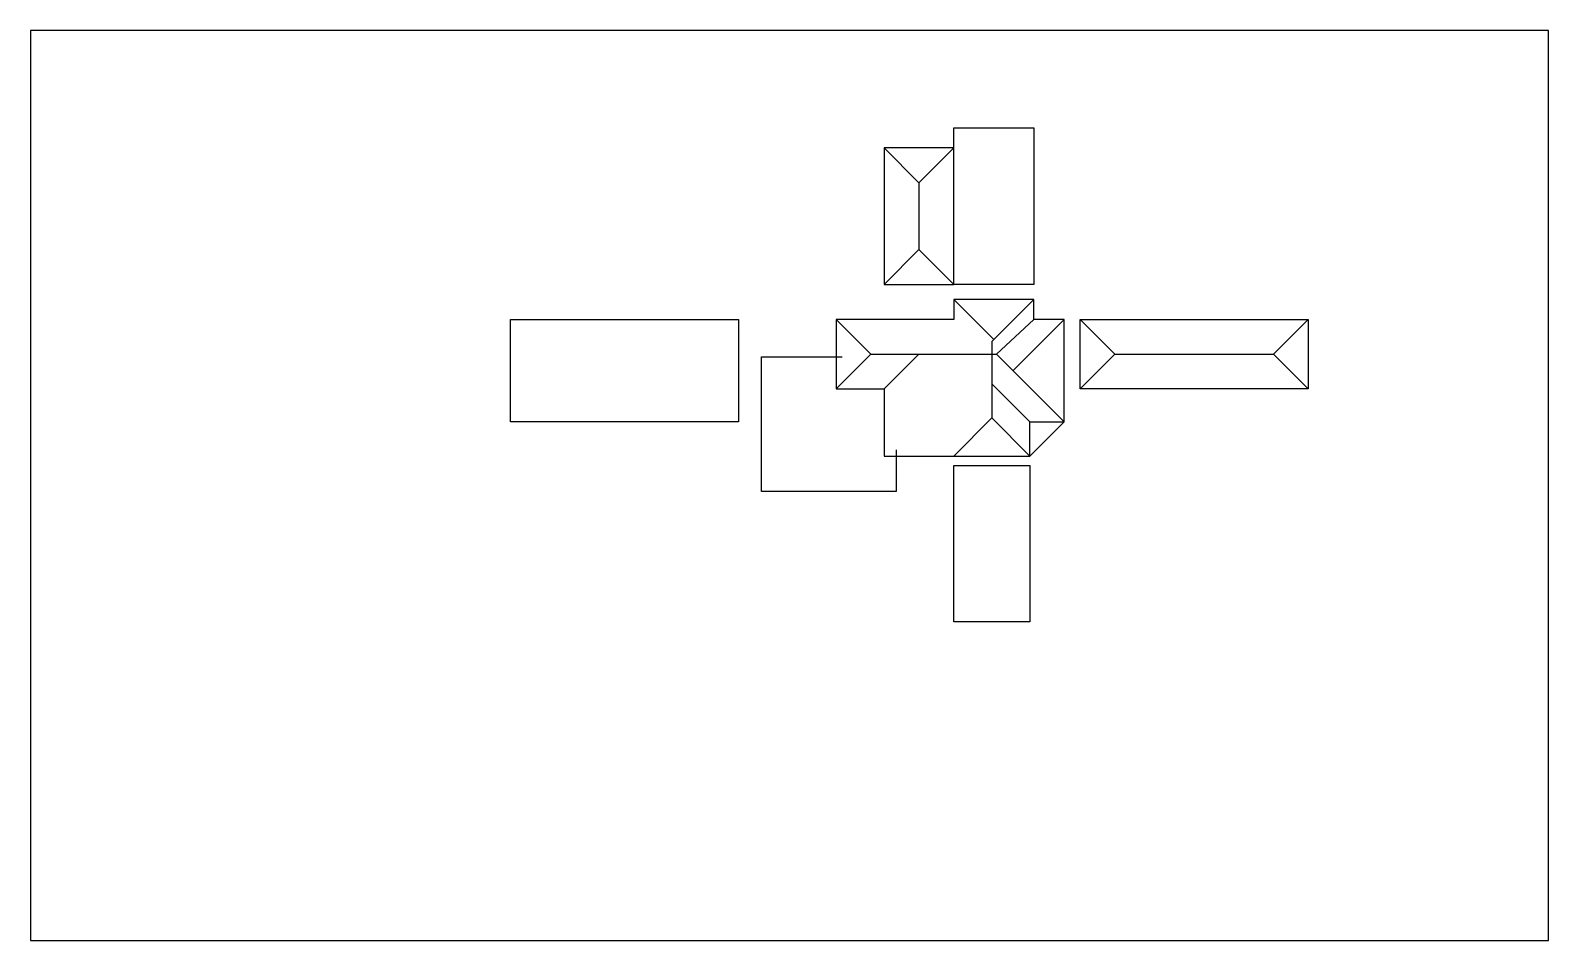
# Model space of a CAD drawing. Header units: inches. Extents: x 3882 to 20043, y -1483 to 3222.
# Drawn here: x 13752 to 16752, y -1483 to 317 of the extents above; entities that cross this region are included whole.
import ezdxf

# ---------------------------------------------------------------- set-up
doc = ezdxf.new("R2010")
doc.units = ezdxf.units.IN
doc.header["$MEASUREMENT"] = 0
for name, color, linetype in [('SS - 00_Sketch_(130)', 130, 'Continuous'), ('SS - Masonry_(241)', 241, 'Continuous'), ('SS - Roof_(200)', 200, 'Continuous'), ('SS - Sheathing_(124)', 124, 'Continuous')]:
    doc.layers.add(name, color=color, linetype=linetype)

msp = doc.modelspace()

# ---------------------------------------------------------------- linework, layer by layer
for p, q in [((15439.3252, 85.02105), (15508.09685, 16.2494)), ((15508.09685, 16.2494), (15576.8685, 85.02105)), ((15508.09685, 16.2494), (15508.09685, -116.06023)), ((15439.3252, -184.83188), (15508.09685, -116.06023)), ((15508.09685, -116.06023), (15576.8685, -184.83188)), ((15826.67032, -254.36932), (15895.17032, -322.86932)), ((16277.23511, -254.36932), (16208.73511, -322.86932)), ((15895.17032, -322.86932), (15826.67032, -391.36932)), ((15895.17032, -322.86932), (16208.73511, -322.86932)), ((16208.73511, -322.86932), (16277.23511, -391.36932)), ((15576.8685, -524.22224), (15652.19066, -448.90008))]:
    msp.add_line(p, q)
for points in [[(13752.43687, -1482.52153), (16152.43687, -1482.52153), (16752.43687, -1482.52153), (16752.43687, 317.47847), (13752.43687, 317.47847)], [(15576.8685, 124.59683), (15735.12805, 124.59683), (15735.12805, -184.83188), (15576.8685, -184.83188)], [(15439.3252, -184.83188), (15576.8685, -184.83188), (15576.8685, 85.02105), (15439.3252, 85.02105)], [(14700.9801, -254.36932), (15151.54489, -254.36932), (15151.54489, -456.60702), (14700.9801, -456.60702)], [(15826.67032, -254.36932), (16277.23511, -254.36932), (16277.23511, -391.36932), (15826.67032, -391.36932)], [(15576.8685, -542.69357), (15727.51283, -542.69357), (15727.51283, -852.12228), (15576.8685, -852.12228)]]:
    msp.add_lwpolyline(points, close=True)
at = {"layer": 'SS - 00_Sketch_(130)'}
for p, q in [((15576.8685, -214.79353), (15655.99827, -293.92331)), ((15576.8685, -214.79353), (15652.19066, -290.1157)), ((15652.19066, -297.73092), (15735.12805, -214.79353)), ((15652.19066, -297.73092), (15652.19066, -448.90008)), ((15727.51283, -456.60702), (15652.19066, -381.28485)), ((15576.8685, -524.22224), (15652.19066, -448.90008)), ((15652.19066, -448.90008), (15727.51283, -524.22224)), ((15727.51283, -524.22224), (15727.51283, -456.60702)), ((15727.51283, -456.60702), (15795.12805, -456.60702))]:
    msp.add_line(p, q, dxfattribs=at)
at = {"layer": 'SS - Masonry_(241)'}
msp.add_lwpolyline([(15463.3252, -512.22224), (15463.3252, -594.41495), (15197.3252, -594.41495), (15197.3252, -328.41495), (15356.56326, -328.41495)], dxfattribs=at)
at = {"layer": 'SS - Roof_(200)'}
for p, q in [((15344.56326, -254.36932), (15413.06326, -322.86932)), ((15661.39035, -322.86932), (15735.12805, -254.36932)), ((15795.12805, -254.36932), (15694.0092, -355.48817)), ((15413.06326, -322.86932), (15344.56326, -391.36932)), ((15413.06326, -322.86932), (15661.39035, -322.86932)), ((15507.8252, -322.86932), (15439.3252, -391.36932)), ((15661.39035, -322.86932), (15795.12805, -456.60702))]:
    msp.add_line(p, q, dxfattribs=at)
at = {"layer": 'SS - Sheathing_(124)'}
msp.add_lwpolyline([(15555.9039, -524.22224), (15555.9039, -524.22224), (15601.9039, -524.22224), (15601.9039, -524.22224), (15727.51283, -524.22224), (15795.12805, -456.60702), (15795.12805, -254.36932), (15735.12805, -254.36932), (15735.12805, -214.79353), (15576.8685, -214.79353), (15576.8685, -254.36932), (15344.56326, -254.36932), (15344.56326, -391.36932), (15439.3252, -391.36932), (15439.3252, -524.22224)], close=True, dxfattribs=at)

doc.saveas('drawing.dxf')
